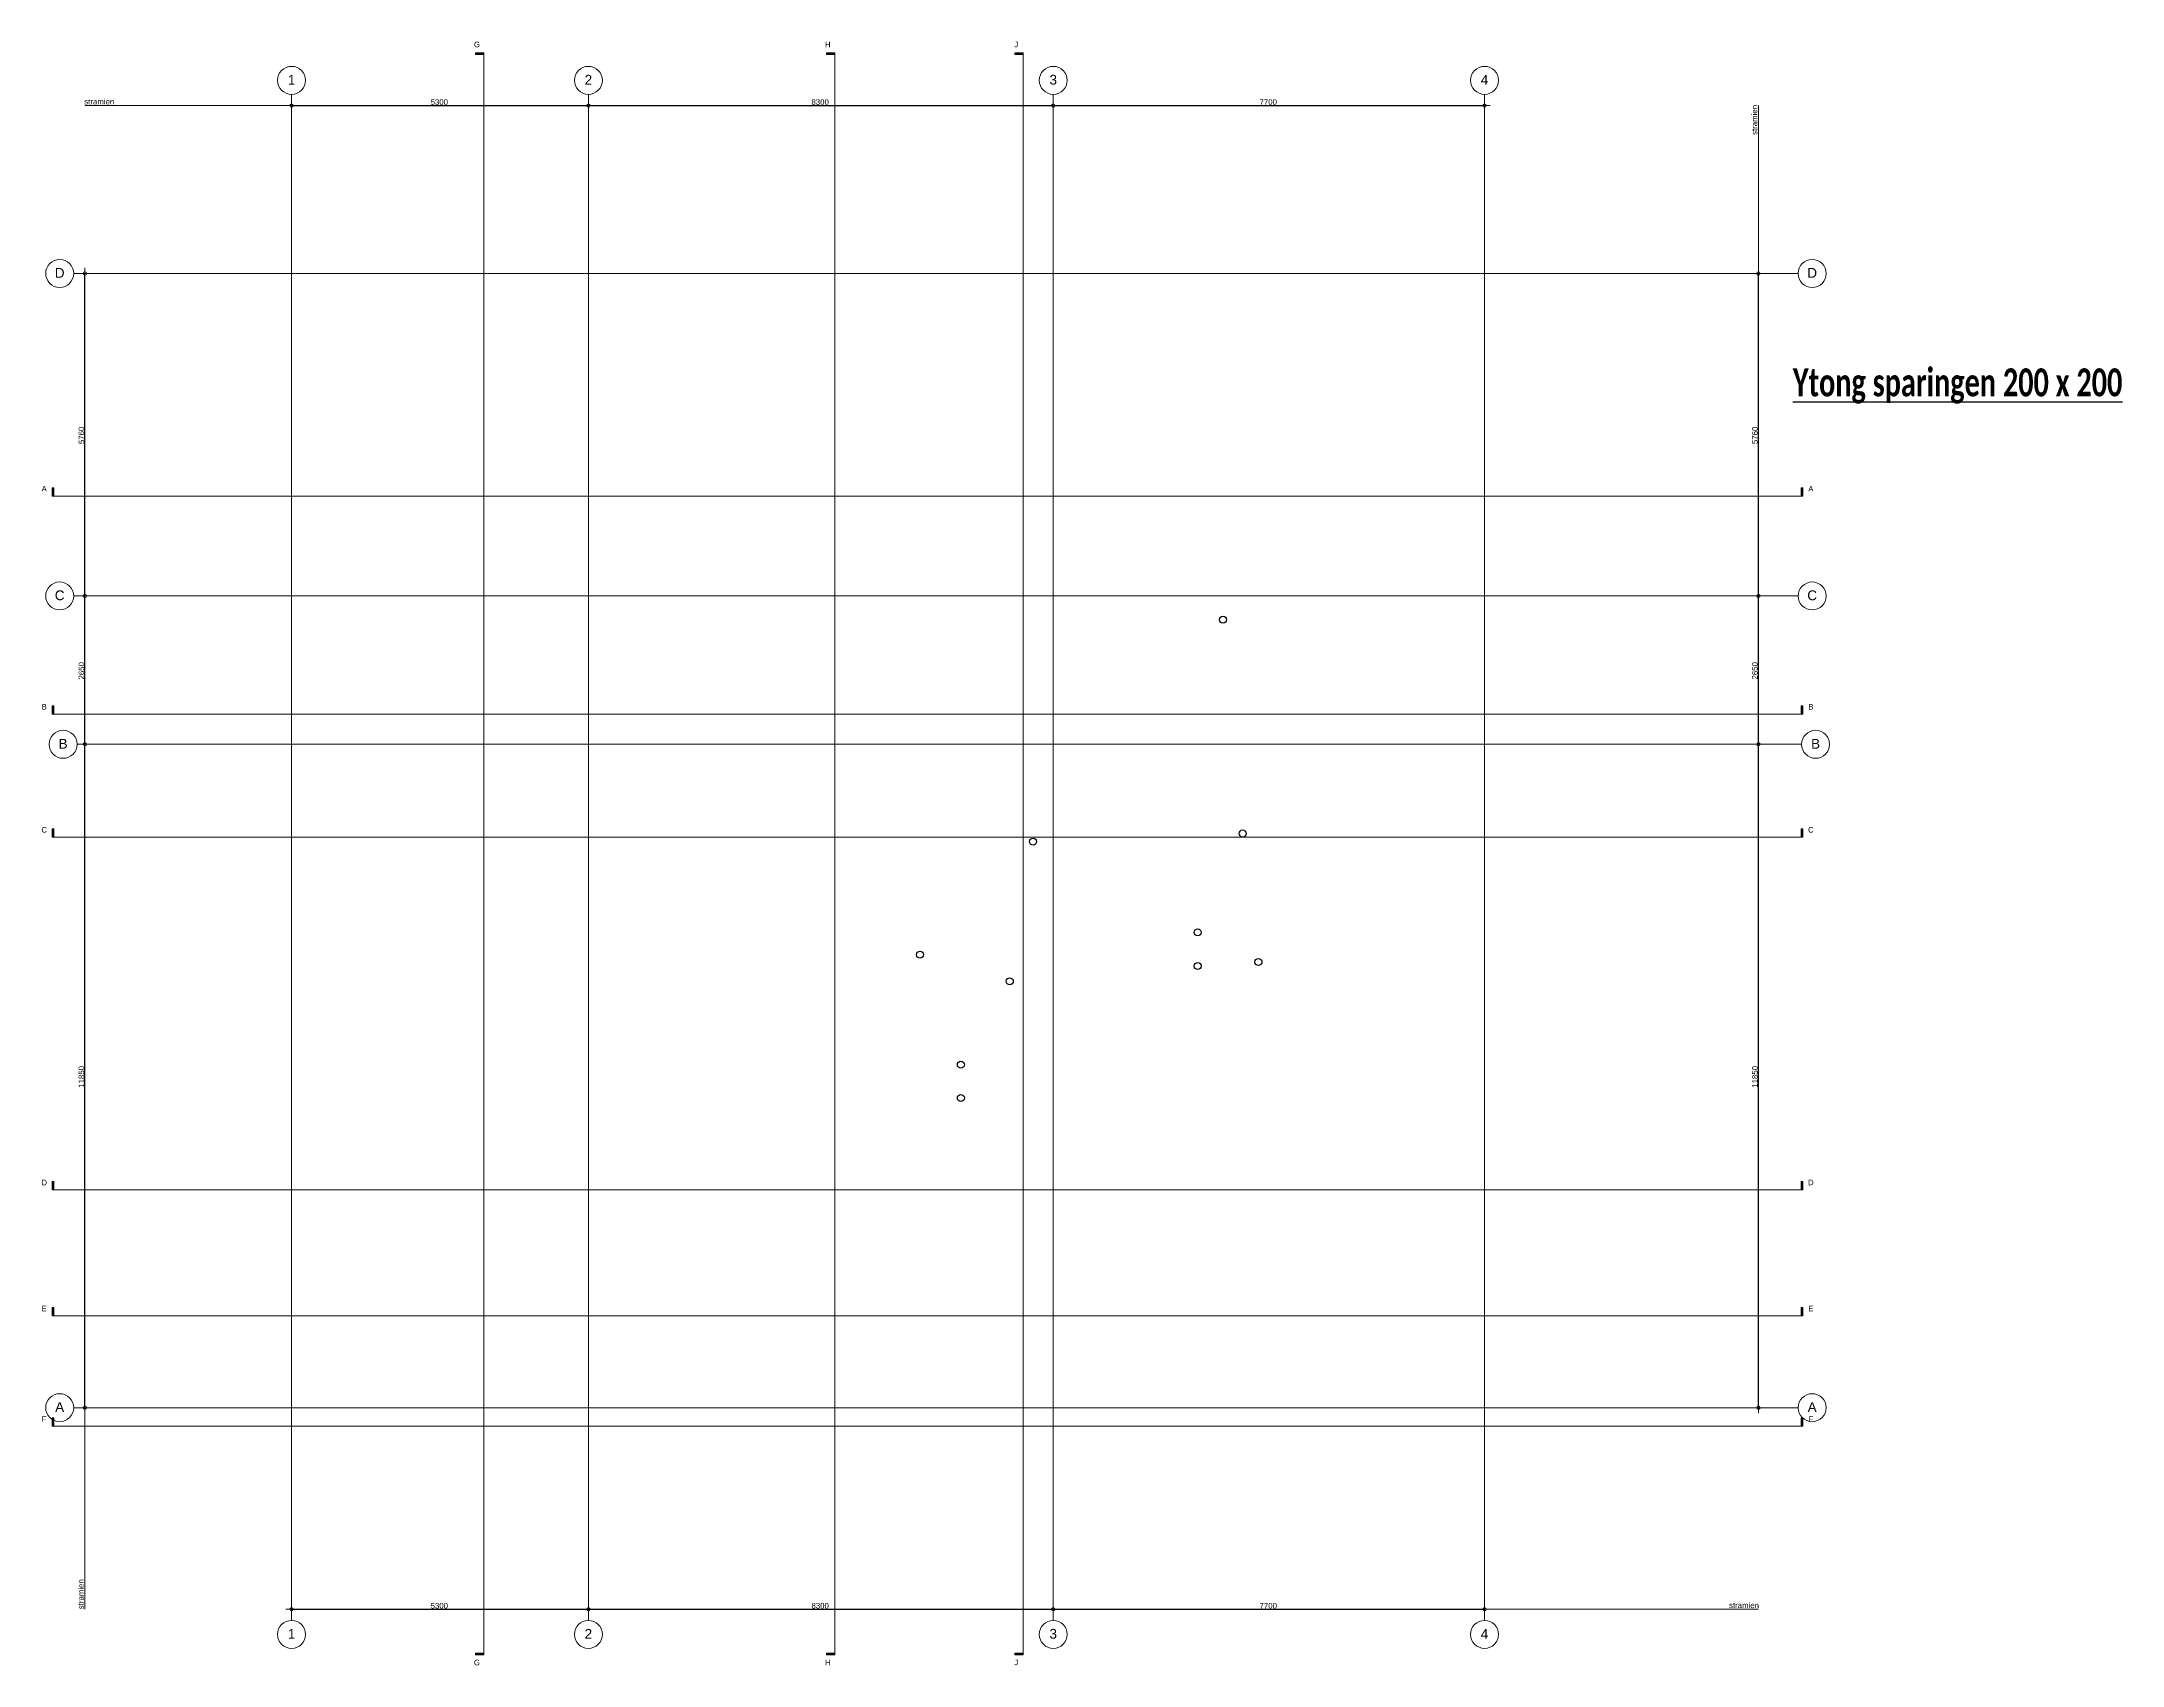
# Model space of a CAD drawing. Header units: metres. Extents: x -4.5 to 32.7, y -3.6 to 25.4.
import ezdxf

# ---------------------------------------------------------------- set-up
doc = ezdxf.new("R2010")
doc.units = ezdxf.units.M
doc.header["$PDMODE"] = 65
for name, color, linetype, lineweight in [('Algemeen', 7, 'Continuous', 25), ('New_A Stramien', 7, 'Continuous', 13), ('Standard', 7, 'Continuous', 25)]:
    doc.layers.add(name, color=color, linetype=linetype, lineweight=lineweight)
doc.styles.add('ARIAL', font='ARIAL.TTF')
doc.styles.add('Calibri', font='Calibri')
doc.dimstyles.new('_DIMSTYLE_2', dxfattribs={"dimtxt": 0.1, "dimasz": 0.2, "dimexe": 0, "dimexo": 0, "dimgap": 0.05, "dimtad": 2, "dimdec": 0, "dimlfac": 1000, "dimrnd": 1, "dimdsep": 46, "dimtxsty": 'ARIAL', "dimblk1": 'ALL_ML_KREIS', "dimblk2": 'ALL_ML_KREIS', "dimsah": 1, "dimcen": 0, "dimclrd": 9, "dimclre": 9, "dimclrt": 9, "dimadec": 0, "dimazin": 0, "dimtfac": 1, "dimtdec": 0, "dimtix": 1, "dimtmove": 2, "dimatfit": 3, "dimfxl": 0, "dimtzin": 0, "dimlwd": 0, "dimlwe": 13, "dimarcsym": 0})
doc.dimstyles.new('_DIMSTYLE_3', dxfattribs={"dimtxt": 0.1, "dimasz": 0.2, "dimexe": 0, "dimexo": 0, "dimgap": 0.05, "dimtad": 2, "dimdec": 0, "dimlfac": 1000, "dimrnd": 1, "dimdsep": 46, "dimtxsty": 'ARIAL', "dimblk1": 'ALL_ML_KREIS', "dimblk2": 'ALL_ML_KREIS', "dimsah": 1, "dimcen": 0, "dimclrd": 9, "dimclre": 9, "dimclrt": 9, "dimadec": 0, "dimazin": 0, "dimtfac": 1, "dimtdec": 0, "dimtix": 1, "dimtmove": 2, "dimatfit": 3, "dimfxl": 0, "dimtzin": 0, "dimlwd": 0, "dimlwe": 13, "dimarcsym": 0})

# ---------------------------------------------------------------- blocks, each defined once
blk = doc.blocks.new('COMPLEXOBJECT_0')
at = {"layer": 'Standard', "color": 252, "linetype": 'Continuous', "lineweight": 13, "char_height": 0.175, "width": 0.26487, "attachment_point": 5, "style": 'ARIAL'}
for insert in [(-4.14, 21.27), (27.15, 21.27)]:
    blk.add_mtext('\\W0.99;D', dxfattribs=dict(at, insert=insert))
blk = doc.blocks.new('ALL_ML_KREIS')
at = {"color": 0, "linetype": 'ByBlock', "lineweight": -2}
for p, q in [((-1, 0), (0.5, 0)), ((0, -0.5), (0, 0.5))]:
    blk.add_line(p, q, dxfattribs=at)
blk.add_circle((0, 0), 0.15, dxfattribs=at)
blk = doc.blocks.new('*D5')
at = {"layer": 'DEFPOINTS', "color": 252, "linetype": 'Continuous', "lineweight": 13}
for p in [(0, 24.26), (0, 24.26), (5.3, 24.26)]:
    blk.add_point(p, dxfattribs=at)
at = {"layer": 'Standard', "color": 9, "linetype": 'Continuous', "lineweight": -2}
for p, q in [((0, 24.26), (0, 24.26)), ((5.3, 24.26), (5.3, 24.26))]:
    blk.add_line(p, q, dxfattribs=at)
at = {"layer": 'Standard', "color": 252, "linetype": 'Continuous', "lineweight": -2}
blk.add_line((0, 24.26), (5.3, 24.26), dxfattribs=at)
at = {"layer": 'Standard', "color": 9, "linetype": 'Continuous', "lineweight": 13, "xscale": 0.2, "yscale": 0.2, "zscale": 0.2, "rotation": 180}
blk.add_blockref('ALL_ML_KREIS', (0, 24.26), dxfattribs=at)
at = {"layer": 'Standard', "color": 9, "linetype": 'Continuous', "lineweight": 13, "xscale": 0.2, "yscale": 0.2, "zscale": 0.2}
blk.add_blockref('ALL_ML_KREIS', (5.3, 24.26), dxfattribs=at)
at = {"layer": 'Standard', "color": 9, "linetype": 'Continuous', "lineweight": 13, "insert": (2.638, 24.322), "char_height": 0.1, "width": 0.4, "attachment_point": 5, "style": 'ARIAL'}
blk.add_mtext('\\A1;{5300}', dxfattribs=at)
blk = doc.blocks.new('*D6')
at = {"layer": 'DEFPOINTS', "color": 252, "linetype": 'Continuous', "lineweight": 13}
for p in [(5.3, 24.26), (5.3, 24.26), (13.6, 24.26)]:
    blk.add_point(p, dxfattribs=at)
at = {"layer": 'Standard', "color": 9, "linetype": 'Continuous', "lineweight": -2}
for p, q in [((5.3, 24.26), (5.3, 24.26)), ((13.6, 24.26), (13.6, 24.26))]:
    blk.add_line(p, q, dxfattribs=at)
at = {"layer": 'Standard', "color": 252, "linetype": 'Continuous', "lineweight": -2}
blk.add_line((5.3, 24.26), (13.6, 24.26), dxfattribs=at)
at = {"layer": 'Standard', "color": 9, "linetype": 'Continuous', "lineweight": 13, "xscale": 0.2, "yscale": 0.2, "zscale": 0.2, "rotation": 180}
blk.add_blockref('ALL_ML_KREIS', (5.3, 24.26), dxfattribs=at)
at = {"layer": 'Standard', "color": 9, "linetype": 'Continuous', "lineweight": 13, "xscale": 0.2, "yscale": 0.2, "zscale": 0.2}
blk.add_blockref('ALL_ML_KREIS', (13.6, 24.26), dxfattribs=at)
at = {"layer": 'Standard', "color": 9, "linetype": 'Continuous', "lineweight": 13, "insert": (9.438, 24.322), "char_height": 0.1, "width": 0.4, "attachment_point": 5, "style": 'ARIAL'}
blk.add_mtext('\\A1;{8300}', dxfattribs=at)
blk = doc.blocks.new('*D7')
at = {"layer": 'DEFPOINTS', "color": 252, "linetype": 'Continuous', "lineweight": 13}
for p in [(13.6, 24.26), (13.6, 24.26), (21.3, 24.26)]:
    blk.add_point(p, dxfattribs=at)
at = {"layer": 'Standard', "color": 9, "linetype": 'Continuous', "lineweight": -2}
for p, q in [((13.6, 24.26), (13.6, 24.26)), ((21.3, 24.26), (21.3, 24.26))]:
    blk.add_line(p, q, dxfattribs=at)
at = {"layer": 'Standard', "color": 252, "linetype": 'Continuous', "lineweight": -2}
blk.add_line((13.6, 24.26), (21.3, 24.26), dxfattribs=at)
at = {"layer": 'Standard', "color": 9, "linetype": 'Continuous', "lineweight": 13, "xscale": 0.2, "yscale": 0.2, "zscale": 0.2, "rotation": 180}
blk.add_blockref('ALL_ML_KREIS', (13.6, 24.26), dxfattribs=at)
at = {"layer": 'Standard', "color": 9, "linetype": 'Continuous', "lineweight": 13, "xscale": 0.2, "yscale": 0.2, "zscale": 0.2}
blk.add_blockref('ALL_ML_KREIS', (21.3, 24.26), dxfattribs=at)
at = {"layer": 'Standard', "color": 9, "linetype": 'Continuous', "lineweight": 13, "insert": (17.438, 24.322), "char_height": 0.1, "width": 0.4, "attachment_point": 5, "style": 'ARIAL'}
blk.add_mtext('\\A1;{7700}', dxfattribs=at)
blk = doc.blocks.new('*D8')
at = {"layer": 'DEFPOINTS', "color": 252, "linetype": 'Continuous', "lineweight": 13}
for p in [(-3.69, 21.26), (-3.69, 15.5), (-3.69, 15.5)]:
    blk.add_point(p, dxfattribs=at)
at = {"layer": 'Standard', "color": 9, "linetype": 'Continuous', "lineweight": -2}
for p, q in [((-3.69, 21.26), (-3.69, 21.26)), ((-3.69, 15.5), (-3.69, 15.5))]:
    blk.add_line(p, q, dxfattribs=at)
at = {"layer": 'Standard', "color": 252, "linetype": 'Continuous', "lineweight": -2}
blk.add_line((-3.69, 15.5), (-3.69, 21.26), dxfattribs=at)
at = {"layer": 'Standard', "color": 9, "linetype": 'Continuous', "lineweight": 13, "xscale": 0.2, "yscale": 0.2, "zscale": 0.2}
for p, rotation in [((-3.69, 21.26), 90), ((-3.69, 15.5), -90.00000000000001)]:
    blk.add_blockref('ALL_ML_KREIS', p, dxfattribs=dict(at, rotation=rotation))
at = {"layer": 'Standard', "color": 9, "linetype": 'Continuous', "lineweight": 13, "insert": (-3.752, 18.368), "char_height": 0.1, "width": 0.4, "attachment_point": 5, "rotation": 90, "style": 'ARIAL'}
blk.add_mtext('\\A1;{5760}', dxfattribs=at)
blk = doc.blocks.new('*D9')
at = {"layer": 'DEFPOINTS', "color": 252, "linetype": 'Continuous', "lineweight": 13}
for p in [(26.19, 21.26), (26.19, 15.5), (26.19, 15.5)]:
    blk.add_point(p, dxfattribs=at)
at = {"layer": 'Standard', "color": 9, "linetype": 'Continuous', "lineweight": -2}
for p, q in [((26.19, 21.26), (26.19, 21.26)), ((26.19, 15.5), (26.19, 15.5))]:
    blk.add_line(p, q, dxfattribs=at)
at = {"layer": 'Standard', "color": 252, "linetype": 'Continuous', "lineweight": -2}
blk.add_line((26.19, 15.5), (26.19, 21.26), dxfattribs=at)
at = {"layer": 'Standard', "color": 9, "linetype": 'Continuous', "lineweight": 13, "xscale": 0.2, "yscale": 0.2, "zscale": 0.2}
for p, rotation in [((26.19, 21.26), 90), ((26.19, 15.5), -90.00000000000001)]:
    blk.add_blockref('ALL_ML_KREIS', p, dxfattribs=dict(at, rotation=rotation))
at = {"layer": 'Standard', "color": 9, "linetype": 'Continuous', "lineweight": 13, "insert": (26.128, 18.368), "char_height": 0.1, "width": 0.4, "attachment_point": 5, "rotation": 90, "style": 'ARIAL'}
blk.add_mtext('\\A1;{5760}', dxfattribs=at)
blk = doc.blocks.new('NSY101')
at = {"color": 0, "linetype": 'ByBlock', "lineweight": -2}
blk.add_circle((0, 0), 0.05, dxfattribs=at)
blk = doc.blocks.new('COMPLEXOBJECT_1')
at = {"layer": 'Standard', "color": 252, "linetype": 'Continuous', "lineweight": 13, "char_height": 0.175, "width": 0.21605, "attachment_point": 5, "style": 'ARIAL'}
for insert in [(0, 24.72), (0, -3.04)]:
    blk.add_mtext('\\W0.90;1', dxfattribs=dict(at, insert=insert))
blk = doc.blocks.new('*D11')
at = {"layer": 'DEFPOINTS', "color": 252, "linetype": 'Continuous', "lineweight": 13}
for p in [(0, -2.6), (0, -2.6), (5.3, -2.6)]:
    blk.add_point(p, dxfattribs=at)
at = {"layer": 'Standard', "color": 9, "linetype": 'Continuous', "lineweight": -2}
for p, q in [((0, -2.6), (0, -2.6)), ((5.3, -2.6), (5.3, -2.6))]:
    blk.add_line(p, q, dxfattribs=at)
at = {"layer": 'Standard', "color": 252, "linetype": 'Continuous', "lineweight": -2}
blk.add_line((0, -2.6), (5.3, -2.6), dxfattribs=at)
at = {"layer": 'Standard', "color": 9, "linetype": 'Continuous', "lineweight": 13, "xscale": 0.2, "yscale": 0.2, "zscale": 0.2, "rotation": 180}
blk.add_blockref('ALL_ML_KREIS', (0, -2.6), dxfattribs=at)
at = {"layer": 'Standard', "color": 9, "linetype": 'Continuous', "lineweight": 13, "xscale": 0.2, "yscale": 0.2, "zscale": 0.2}
blk.add_blockref('ALL_ML_KREIS', (5.3, -2.6), dxfattribs=at)
at = {"layer": 'Standard', "color": 9, "linetype": 'Continuous', "lineweight": 13, "insert": (2.638, -2.538), "char_height": 0.1, "width": 0.4, "attachment_point": 5, "style": 'ARIAL'}
blk.add_mtext('\\A1;{5300}', dxfattribs=at)
blk = doc.blocks.new('*D12')
at = {"layer": 'DEFPOINTS', "color": 252, "linetype": 'Continuous', "lineweight": 13}
for p in [(0, 24.26), (0, 24.26), (5.3, 24.26)]:
    blk.add_point(p, dxfattribs=at)
at = {"layer": 'Standard', "color": 9, "linetype": 'Continuous', "lineweight": -2}
for p, q in [((0, 24.26), (0, 24.26)), ((5.3, 24.26), (5.3, 24.26))]:
    blk.add_line(p, q, dxfattribs=at)
at = {"layer": 'Standard', "color": 252, "linetype": 'Continuous', "lineweight": -2}
blk.add_line((0, 24.26), (5.3, 24.26), dxfattribs=at)
at = {"layer": 'Standard', "color": 9, "linetype": 'Continuous', "lineweight": 13, "xscale": 0.2, "yscale": 0.2, "zscale": 0.2, "rotation": 180}
blk.add_blockref('ALL_ML_KREIS', (0, 24.26), dxfattribs=at)
at = {"layer": 'Standard', "color": 9, "linetype": 'Continuous', "lineweight": 13, "xscale": 0.2, "yscale": 0.2, "zscale": 0.2}
blk.add_blockref('ALL_ML_KREIS', (5.3, 24.26), dxfattribs=at)
at = {"layer": 'Standard', "color": 9, "linetype": 'Continuous', "lineweight": 13, "insert": (2.638, 24.322), "char_height": 0.1, "width": 0.4, "attachment_point": 5, "style": 'ARIAL'}
blk.add_mtext('\\A1;{5300}', dxfattribs=at)
blk = doc.blocks.new('*D13')
at = {"layer": 'DEFPOINTS', "color": 252, "linetype": 'Continuous', "lineweight": 13}
for p in [(-3.69, 12.85), (-3.69, 1), (-3.69, 1)]:
    blk.add_point(p, dxfattribs=at)
at = {"layer": 'Standard', "color": 9, "linetype": 'Continuous', "lineweight": -2}
for p, q in [((-3.69, 12.85), (-3.69, 12.85)), ((-3.69, 1), (-3.69, 1))]:
    blk.add_line(p, q, dxfattribs=at)
at = {"layer": 'Standard', "color": 252, "linetype": 'Continuous', "lineweight": -2}
blk.add_line((-3.69, 1), (-3.69, 12.85), dxfattribs=at)
at = {"layer": 'Standard', "color": 9, "linetype": 'Continuous', "lineweight": 13, "xscale": 0.2, "yscale": 0.2, "zscale": 0.2}
for p, rotation in [((-3.69, 12.85), 90), ((-3.69, 1), -90.00000000000001)]:
    blk.add_blockref('ALL_ML_KREIS', p, dxfattribs=dict(at, rotation=rotation))
at = {"layer": 'Standard', "color": 9, "linetype": 'Continuous', "lineweight": 13, "insert": (-3.752, 6.909), "char_height": 0.1, "width": 0.5, "attachment_point": 5, "rotation": 90, "style": 'ARIAL'}
blk.add_mtext('\\A1;{11850}', dxfattribs=at)
blk = doc.blocks.new('*D14')
at = {"layer": 'DEFPOINTS', "color": 252, "linetype": 'Continuous', "lineweight": 13}
for p in [(-3.69, 15.5), (-3.69, 12.85), (-3.69, 12.85)]:
    blk.add_point(p, dxfattribs=at)
at = {"layer": 'Standard', "color": 9, "linetype": 'Continuous', "lineweight": -2}
for p, q in [((-3.69, 15.5), (-3.69, 15.5)), ((-3.69, 12.85), (-3.69, 12.85))]:
    blk.add_line(p, q, dxfattribs=at)
at = {"layer": 'Standard', "color": 252, "linetype": 'Continuous', "lineweight": -2}
blk.add_line((-3.69, 12.85), (-3.69, 15.5), dxfattribs=at)
at = {"layer": 'Standard', "color": 9, "linetype": 'Continuous', "lineweight": 13, "xscale": 0.2, "yscale": 0.2, "zscale": 0.2}
for p, rotation in [((-3.69, 15.5), 90), ((-3.69, 12.85), -90.00000000000001)]:
    blk.add_blockref('ALL_ML_KREIS', p, dxfattribs=dict(at, rotation=rotation))
at = {"layer": 'Standard', "color": 9, "linetype": 'Continuous', "lineweight": 13, "insert": (-3.752, 14.163), "char_height": 0.1, "width": 0.4, "attachment_point": 5, "rotation": 90, "style": 'ARIAL'}
blk.add_mtext('\\A1;{2650}', dxfattribs=at)
blk = doc.blocks.new('*D15')
at = {"layer": 'DEFPOINTS', "color": 252, "linetype": 'Continuous', "lineweight": 13}
for p in [(-3.69, 21.26), (-3.69, 15.5), (-3.69, 15.5)]:
    blk.add_point(p, dxfattribs=at)
at = {"layer": 'Standard', "color": 9, "linetype": 'Continuous', "lineweight": -2}
for p, q in [((-3.69, 21.26), (-3.69, 21.26)), ((-3.69, 15.5), (-3.69, 15.5))]:
    blk.add_line(p, q, dxfattribs=at)
at = {"layer": 'Standard', "color": 252, "linetype": 'Continuous', "lineweight": -2}
blk.add_line((-3.69, 15.5), (-3.69, 21.26), dxfattribs=at)
at = {"layer": 'Standard', "color": 9, "linetype": 'Continuous', "lineweight": 13, "xscale": 0.2, "yscale": 0.2, "zscale": 0.2}
for p, rotation in [((-3.69, 21.26), 90), ((-3.69, 15.5), -90.00000000000001)]:
    blk.add_blockref('ALL_ML_KREIS', p, dxfattribs=dict(at, rotation=rotation))
at = {"layer": 'Standard', "color": 9, "linetype": 'Continuous', "lineweight": 13, "insert": (-3.752, 18.368), "char_height": 0.1, "width": 0.4, "attachment_point": 5, "rotation": 90, "style": 'ARIAL'}
blk.add_mtext('\\A1;{5760}', dxfattribs=at)
blk = doc.blocks.new('*D16')
at = {"layer": 'DEFPOINTS', "color": 252, "linetype": 'Continuous', "lineweight": 13}
for p in [(0, -2.6), (0, -2.6), (5.3, -2.6)]:
    blk.add_point(p, dxfattribs=at)
at = {"layer": 'Standard', "color": 9, "linetype": 'Continuous', "lineweight": -2}
for p, q in [((0, -2.6), (0, -2.6)), ((5.3, -2.6), (5.3, -2.6))]:
    blk.add_line(p, q, dxfattribs=at)
at = {"layer": 'Standard', "color": 252, "linetype": 'Continuous', "lineweight": -2}
blk.add_line((0, -2.6), (5.3, -2.6), dxfattribs=at)
at = {"layer": 'Standard', "color": 9, "linetype": 'Continuous', "lineweight": 13, "xscale": 0.2, "yscale": 0.2, "zscale": 0.2, "rotation": 180}
blk.add_blockref('ALL_ML_KREIS', (0, -2.6), dxfattribs=at)
at = {"layer": 'Standard', "color": 9, "linetype": 'Continuous', "lineweight": 13, "xscale": 0.2, "yscale": 0.2, "zscale": 0.2}
blk.add_blockref('ALL_ML_KREIS', (5.3, -2.6), dxfattribs=at)
at = {"layer": 'Standard', "color": 9, "linetype": 'Continuous', "lineweight": 13, "insert": (2.638, -2.538), "char_height": 0.1, "width": 0.4, "attachment_point": 5, "style": 'ARIAL'}
blk.add_mtext('\\A1;{5300}', dxfattribs=at)
blk = doc.blocks.new('*D17')
at = {"layer": 'DEFPOINTS', "color": 252, "linetype": 'Continuous', "lineweight": 13}
for p in [(5.3, -2.6), (5.3, -2.6), (13.6, -2.6)]:
    blk.add_point(p, dxfattribs=at)
at = {"layer": 'Standard', "color": 9, "linetype": 'Continuous', "lineweight": -2}
for p, q in [((5.3, -2.6), (5.3, -2.6)), ((13.6, -2.6), (13.6, -2.6))]:
    blk.add_line(p, q, dxfattribs=at)
at = {"layer": 'Standard', "color": 252, "linetype": 'Continuous', "lineweight": -2}
blk.add_line((5.3, -2.6), (13.6, -2.6), dxfattribs=at)
at = {"layer": 'Standard', "color": 9, "linetype": 'Continuous', "lineweight": 13, "xscale": 0.2, "yscale": 0.2, "zscale": 0.2, "rotation": 180}
blk.add_blockref('ALL_ML_KREIS', (5.3, -2.6), dxfattribs=at)
at = {"layer": 'Standard', "color": 9, "linetype": 'Continuous', "lineweight": 13, "xscale": 0.2, "yscale": 0.2, "zscale": 0.2}
blk.add_blockref('ALL_ML_KREIS', (13.6, -2.6), dxfattribs=at)
at = {"layer": 'Standard', "color": 9, "linetype": 'Continuous', "lineweight": 13, "insert": (9.438, -2.538), "char_height": 0.1, "width": 0.4, "attachment_point": 5, "style": 'ARIAL'}
blk.add_mtext('\\A1;{8300}', dxfattribs=at)
blk = doc.blocks.new('*D18')
at = {"layer": 'DEFPOINTS', "color": 252, "linetype": 'Continuous', "lineweight": 13}
for p in [(13.6, -2.6), (13.6, -2.6), (21.3, -2.6)]:
    blk.add_point(p, dxfattribs=at)
at = {"layer": 'Standard', "color": 9, "linetype": 'Continuous', "lineweight": -2}
for p, q in [((13.6, -2.6), (13.6, -2.6)), ((21.3, -2.6), (21.3, -2.6))]:
    blk.add_line(p, q, dxfattribs=at)
at = {"layer": 'Standard', "color": 252, "linetype": 'Continuous', "lineweight": -2}
blk.add_line((13.6, -2.6), (21.3, -2.6), dxfattribs=at)
at = {"layer": 'Standard', "color": 9, "linetype": 'Continuous', "lineweight": 13, "xscale": 0.2, "yscale": 0.2, "zscale": 0.2, "rotation": 180}
blk.add_blockref('ALL_ML_KREIS', (13.6, -2.6), dxfattribs=at)
at = {"layer": 'Standard', "color": 9, "linetype": 'Continuous', "lineweight": 13, "xscale": 0.2, "yscale": 0.2, "zscale": 0.2}
blk.add_blockref('ALL_ML_KREIS', (21.3, -2.6), dxfattribs=at)
at = {"layer": 'Standard', "color": 9, "linetype": 'Continuous', "lineweight": 13, "insert": (17.438, -2.538), "char_height": 0.1, "width": 0.4, "attachment_point": 5, "style": 'ARIAL'}
blk.add_mtext('\\A1;{7700}', dxfattribs=at)
blk = doc.blocks.new('*D19')
at = {"layer": 'DEFPOINTS', "color": 252, "linetype": 'Continuous', "lineweight": 13}
for p in [(26.19, 12.85), (26.19, 1), (26.19, 1)]:
    blk.add_point(p, dxfattribs=at)
at = {"layer": 'Standard', "color": 9, "linetype": 'Continuous', "lineweight": -2}
for p, q in [((26.19, 12.85), (26.19, 12.85)), ((26.19, 1), (26.19, 1))]:
    blk.add_line(p, q, dxfattribs=at)
at = {"layer": 'Standard', "color": 252, "linetype": 'Continuous', "lineweight": -2}
blk.add_line((26.19, 1), (26.19, 12.85), dxfattribs=at)
at = {"layer": 'Standard', "color": 9, "linetype": 'Continuous', "lineweight": 13, "xscale": 0.2, "yscale": 0.2, "zscale": 0.2}
for p, rotation in [((26.19, 12.85), 90), ((26.19, 1), -90.00000000000001)]:
    blk.add_blockref('ALL_ML_KREIS', p, dxfattribs=dict(at, rotation=rotation))
at = {"layer": 'Standard', "color": 9, "linetype": 'Continuous', "lineweight": 13, "insert": (26.128, 6.909), "char_height": 0.1, "width": 0.5, "attachment_point": 5, "rotation": 90, "style": 'ARIAL'}
blk.add_mtext('\\A1;{11850}', dxfattribs=at)
blk = doc.blocks.new('*D20')
at = {"layer": 'DEFPOINTS', "color": 252, "linetype": 'Continuous', "lineweight": 13}
for p in [(26.19, 15.5), (26.19, 12.85), (26.19, 12.85)]:
    blk.add_point(p, dxfattribs=at)
at = {"layer": 'Standard', "color": 9, "linetype": 'Continuous', "lineweight": -2}
for p, q in [((26.19, 15.5), (26.19, 15.5)), ((26.19, 12.85), (26.19, 12.85))]:
    blk.add_line(p, q, dxfattribs=at)
at = {"layer": 'Standard', "color": 252, "linetype": 'Continuous', "lineweight": -2}
blk.add_line((26.19, 12.85), (26.19, 15.5), dxfattribs=at)
at = {"layer": 'Standard', "color": 9, "linetype": 'Continuous', "lineweight": 13, "xscale": 0.2, "yscale": 0.2, "zscale": 0.2}
for p, rotation in [((26.19, 15.5), 90), ((26.19, 12.85), -90.00000000000001)]:
    blk.add_blockref('ALL_ML_KREIS', p, dxfattribs=dict(at, rotation=rotation))
at = {"layer": 'Standard', "color": 9, "linetype": 'Continuous', "lineweight": 13, "insert": (26.128, 14.163), "char_height": 0.1, "width": 0.4, "attachment_point": 5, "rotation": 90, "style": 'ARIAL'}
blk.add_mtext('\\A1;{2650}', dxfattribs=at)
blk = doc.blocks.new('*D21')
at = {"layer": 'DEFPOINTS', "color": 252, "linetype": 'Continuous', "lineweight": 13}
for p in [(26.19, 21.26), (26.19, 15.5), (26.19, 15.5)]:
    blk.add_point(p, dxfattribs=at)
at = {"layer": 'Standard', "color": 9, "linetype": 'Continuous', "lineweight": -2}
for p, q in [((26.19, 21.26), (26.19, 21.26)), ((26.19, 15.5), (26.19, 15.5))]:
    blk.add_line(p, q, dxfattribs=at)
at = {"layer": 'Standard', "color": 252, "linetype": 'Continuous', "lineweight": -2}
blk.add_line((26.19, 15.5), (26.19, 21.26), dxfattribs=at)
at = {"layer": 'Standard', "color": 9, "linetype": 'Continuous', "lineweight": 13, "xscale": 0.2, "yscale": 0.2, "zscale": 0.2}
for p, rotation in [((26.19, 21.26), 90), ((26.19, 15.5), -90.00000000000001)]:
    blk.add_blockref('ALL_ML_KREIS', p, dxfattribs=dict(at, rotation=rotation))
at = {"layer": 'Standard', "color": 9, "linetype": 'Continuous', "lineweight": 13, "insert": (26.128, 18.368), "char_height": 0.1, "width": 0.4, "attachment_point": 5, "rotation": 90, "style": 'ARIAL'}
blk.add_mtext('\\A1;{5760}', dxfattribs=at)
blk = doc.blocks.new('COMPLEXOBJECT_2')
at = {"layer": 'Standard', "color": 252, "linetype": 'Continuous', "lineweight": 13, "char_height": 0.175, "width": 0.22374, "attachment_point": 5, "style": 'ARIAL'}
for insert in [(5.3, 24.72), (5.3, -3.04)]:
    blk.add_mtext('\\W0.99;2', dxfattribs=dict(at, insert=insert))
blk = doc.blocks.new('COMPLEXOBJECT_3')
at = {"layer": 'Standard', "color": 252, "linetype": 'Continuous', "lineweight": 13, "char_height": 0.175, "width": 0.22374, "attachment_point": 5, "style": 'ARIAL'}
for insert in [(13.6, 24.72), (13.6, -3.04)]:
    blk.add_mtext('\\W0.99;3', dxfattribs=dict(at, insert=insert))
blk = doc.blocks.new('COMPLEXOBJECT_4')
at = {"layer": 'Standard', "color": 252, "linetype": 'Continuous', "lineweight": 13, "char_height": 0.175, "width": 0.22374, "attachment_point": 5, "style": 'ARIAL'}
for insert in [(21.3, 24.72), (21.3, -3.04)]:
    blk.add_mtext('\\W0.99;4', dxfattribs=dict(at, insert=insert))
blk = doc.blocks.new('COMPLEXOBJECT_5')
at = {"layer": 'Standard', "color": 252, "linetype": 'Continuous', "lineweight": 13, "char_height": 0.175, "width": 0.26487, "attachment_point": 5, "style": 'ARIAL'}
for insert in [(-4.14, 15.51), (27.15, 15.51)]:
    blk.add_mtext('\\W0.99;C', dxfattribs=dict(at, insert=insert))
blk = doc.blocks.new('COMPLEXOBJECT_6')
at = {"layer": 'Standard', "color": 252, "linetype": 'Continuous', "lineweight": 13, "char_height": 0.175, "width": 0.24966, "attachment_point": 5, "style": 'ARIAL'}
for insert in [(-4.079, 12.86), (27.211, 12.86)]:
    blk.add_mtext('\\W0.99;B', dxfattribs=dict(at, insert=insert))
blk = doc.blocks.new('COMPLEXOBJECT_7')
at = {"layer": 'Standard', "color": 252, "linetype": 'Continuous', "lineweight": 13, "char_height": 0.175, "width": 0.24966, "attachment_point": 5, "style": 'ARIAL'}
for insert in [(-4.14, 1.01), (27.15, 1.01)]:
    blk.add_mtext('\\W0.99;A', dxfattribs=dict(at, insert=insert))

msp = doc.modelspace()

# ---------------------------------------------------------------- hatches: boundary and pattern name
at = {"layer": 'Standard', "linetype": 'Continuous', "lineweight": 13}
for points in [[(3.4354, 25.1991), (3.2854, 25.1991), (3.2854, 25.1691), (3.4354, 25.1691)], [(3.4354, 25.1991), (3.2854, 25.1991), (3.2854, 25.1691), (3.4354, 25.1691)], [(9.6986, 25.1991), (9.5486, 25.1991), (9.5486, 25.1691), (9.6986, 25.1691)], [(13.0633, 25.1991), (12.9133, 25.1991), (12.9133, 25.1691), (13.0633, 25.1691)], [(-4.2721, 17.284), (-4.2421, 17.284), (-4.2421, 17.434), (-4.2721, 17.434)], [(-4.2721, 17.284), (-4.2421, 17.284), (-4.2421, 17.434), (-4.2721, 17.434)], [(26.9817, 17.284), (26.9817, 17.434), (26.9517, 17.434), (26.9517, 17.284)], [(26.9817, 17.284), (26.9817, 17.434), (26.9517, 17.434), (26.9517, 17.284)], [(-4.2721, 13.3895), (-4.2421, 13.3895), (-4.2421, 13.5395), (-4.2721, 13.5395)], [(26.9817, 13.3895), (26.9817, 13.5395), (26.9517, 13.5395), (26.9517, 13.3895)], [(-4.2721, 11.1917), (-4.2421, 11.1917), (-4.2421, 11.3417), (-4.2721, 11.3417)], [(26.9817, 11.1917), (26.9817, 11.3417), (26.9517, 11.3417), (26.9517, 11.1917)], [(-4.2721, 4.8908), (-4.2421, 4.8908), (-4.2421, 5.0408), (-4.2721, 5.0408)], [(26.9817, 4.8908), (26.9817, 5.0408), (26.9517, 5.0408), (26.9517, 4.8908)], [(-4.2721, 2.6413), (-4.2421, 2.6413), (-4.2421, 2.7913), (-4.2721, 2.7913)], [(26.9817, 2.6413), (26.9817, 2.7913), (26.9517, 2.7913), (26.9517, 2.6413)], [(-4.2721, 0.6673), (-4.2421, 0.6673), (-4.2421, 0.8173), (-4.2721, 0.8173)], [(26.9817, 0.6673), (26.9817, 0.8173), (26.9517, 0.8173), (26.9517, 0.6673)], [(3.4354, -3.4138), (3.4354, -3.3838), (3.2854, -3.3838), (3.2854, -3.4138)], [(3.4354, -3.4138), (3.4354, -3.3838), (3.2854, -3.3838), (3.2854, -3.4138)], [(9.6986, -3.4138), (9.6986, -3.3838), (9.5486, -3.3838), (9.5486, -3.4138)], [(13.0633, -3.4138), (13.0633, -3.3838), (12.9133, -3.3838), (12.9133, -3.4138)]]:
    msp.add_hatch(color=0, dxfattribs=at).paths.add_polyline_path(points)

# ---------------------------------------------------------------- linework, layer by layer
at = {"layer": 'New_A Stramien', "color": 252, "linetype": 'Continuous', "lineweight": 13}
for p, q in [((0, 23.46), (0, 24.46)), ((0, 23.46), (0, 24.46)), ((5.3, 23.46), (5.3, 24.46)), ((13.6, 23.46), (13.6, 24.46)), ((21.3, 23.4554), (21.3, 24.46)), ((0, -1.8), (0, 23.46)), ((0, -1.8), (0, 23.46)), ((0, -1.8), (0, 23.46)), ((5.3, -1.8), (5.3, 23.46)), ((5.3, -1.8), (5.3, 23.46)), ((13.6, -1.8), (13.6, 23.46)), ((13.6, -1.8), (13.6, 23.46)), ((21.3, -1.7955), (21.3, 23.4554)), ((21.3, -1.7955), (21.3, 23.4554)), ((-2.89, 21.26), (-3.89, 21.26)), ((-2.89, 21.26), (-3.89, 21.26)), ((-2.89, 21.26), (25.9, 21.26)), ((-2.89, 21.26), (25.9, 21.26)), ((-2.89, 21.26), (25.9, 21.26)), ((25.9, 21.26), (26.9, 21.26)), ((25.9, 21.26), (26.9, 21.26)), ((-2.89, 15.5), (-3.89, 15.5)), ((-2.89, 15.5), (25.9, 15.5)), ((-2.89, 15.5), (25.9, 15.5)), ((25.9, 15.5), (26.9, 15.5)), ((-2.8287, 12.85), (-3.8287, 12.85)), ((-2.8287, 12.85), (25.9613, 12.85)), ((-2.8287, 12.85), (25.9613, 12.85)), ((25.9613, 12.85), (26.9613, 12.85)), ((-2.89, 1), (-3.89, 1)), ((-2.89, 1), (25.9, 1)), ((-2.89, 1), (25.9, 1)), ((25.9, 1), (26.9, 1)), ((0, -1.8), (0, -2.8)), ((0, -1.8), (0, -2.8)), ((5.3, -1.8), (5.3, -2.8)), ((13.6, -1.8), (13.6, -2.8)), ((21.3, -1.7955), (21.3, -2.8))]:
    msp.add_line(p, q, dxfattribs=at)
for centre, start, end in [((0, 24.71), 90, 270), ((0, 24.71), 90, 270), ((0, 24.71), 270, 90), ((0, 24.71), 270, 90), ((5.3, 24.71), 90, 270), ((5.3, 24.71), 270, 90), ((13.6, 24.71), 90, 270), ((13.6, 24.71), 270, 90), ((21.3, 24.71), 90, 270), ((21.3, 24.71), 270, 90), ((-4.14, 21.26), 0, 180), ((-4.14, 21.26), 0, 180), ((-4.14, 21.26), 180, 0), ((-4.14, 21.26), 180, 0), ((27.15, 21.26), 0, 180), ((27.15, 21.26), 0, 180), ((27.15, 21.26), 180, 0), ((27.15, 21.26), 180, 0), ((-4.14, 15.5), 0, 180), ((27.15, 15.5), 0, 180), ((-4.14, 15.5), 180, 0), ((27.15, 15.5), 180, 0), ((-4.0787, 12.85), 0, 180), ((27.2113, 12.85), 0, 180), ((-4.0787, 12.85), 180, 0), ((27.2113, 12.85), 180, 0), ((-4.14, 1), 0, 180), ((27.15, 1), 0, 180), ((-4.14, 1), 180, 0), ((27.15, 1), 180, 0), ((0, -3.05), 90, 270), ((0, -3.05), 90, 270), ((0, -3.05), 270, 90), ((0, -3.05), 270, 90), ((5.3, -3.05), 90, 270), ((5.3, -3.05), 270, 90), ((13.6, -3.05), 90, 270), ((13.6, -3.05), 270, 90), ((21.3, -3.05), 90, 270), ((21.3, -3.05), 270, 90)]:
    msp.add_arc(centre, 0.25, start, end, dxfattribs=at)
at = {"layer": 'Standard', "color": 252, "linetype": 'Continuous', "lineweight": 13}
for p, q in [((3.2854, 25.1991), (3.4354, 25.1991)), ((3.2854, 25.1691), (3.2854, 25.1991)), ((3.2854, 25.1991), (3.4354, 25.1991)), ((3.2854, 25.1691), (3.2854, 25.1991)), ((3.4354, 25.1691), (3.2854, 25.1691)), ((3.4354, 25.1691), (3.2854, 25.1691)), ((3.4354, 25.1991), (3.4354, 25.1691)), ((3.4354, 25.1991), (3.4354, 24.6891)), ((3.4354, 25.1991), (3.4354, 25.1691)), ((3.4354, 25.1991), (3.4354, 24.6891)), ((3.4354, -3.2638), (3.4354, 25.0491)), ((3.4354, -3.2638), (3.4354, 25.0491)), ((3.4354, -3.2638), (3.4354, 25.0491)), ((9.5486, 25.1991), (9.6986, 25.1991)), ((9.5486, 25.1691), (9.5486, 25.1991)), ((9.6986, 25.1691), (9.5486, 25.1691)), ((9.6986, 25.1991), (9.6986, 25.1691)), ((9.6986, 25.1991), (9.6986, 24.6891)), ((9.6986, -3.2638), (9.6986, 25.0491)), ((9.6986, -3.2638), (9.6986, 25.0491)), ((12.9133, 25.1991), (13.0633, 25.1991)), ((12.9133, 25.1691), (12.9133, 25.1991)), ((13.0633, 25.1691), (12.9133, 25.1691)), ((13.0633, 25.1991), (13.0633, 25.1691)), ((13.0633, 25.1991), (13.0633, 24.6891)), ((13.0633, -3.2638), (13.0633, 25.0491)), ((13.0633, -3.2638), (13.0633, 25.0491)), ((0, 24.26), (-3.69, 24.26)), ((0, 24.26), (-3.69, 24.26)), ((26.19, 21.26), (26.19, 24.26)), ((26.19, 21.26), (26.19, 24.26)), ((-4.2421, 17.434), (-4.2721, 17.434)), ((-4.2721, 17.434), (-4.2721, 17.284)), ((-4.2421, 17.434), (-4.2721, 17.434)), ((-4.2721, 17.434), (-4.2721, 17.284)), ((-4.2721, 17.284), (-4.2421, 17.284)), ((-4.2721, 17.284), (-3.7621, 17.284)), ((-4.2721, 17.284), (-4.2421, 17.284)), ((-4.2721, 17.284), (-3.7621, 17.284)), ((-4.2421, 17.284), (-4.2421, 17.434)), ((-4.2421, 17.284), (-4.2421, 17.434)), ((-4.1221, 17.284), (26.8317, 17.284)), ((-4.1221, 17.284), (26.8317, 17.284)), ((-4.1221, 17.284), (26.8317, 17.284)), ((26.9817, 17.284), (26.4717, 17.284)), ((26.9817, 17.284), (26.4717, 17.284)), ((26.9517, 17.434), (26.9817, 17.434)), ((26.9517, 17.284), (26.9517, 17.434)), ((26.9517, 17.434), (26.9817, 17.434)), ((26.9517, 17.284), (26.9517, 17.434)), ((26.9817, 17.284), (26.9517, 17.284)), ((26.9817, 17.284), (26.9517, 17.284)), ((26.9817, 17.434), (26.9817, 17.284)), ((26.9817, 17.434), (26.9817, 17.284)), ((-4.2421, 13.5395), (-4.2721, 13.5395)), ((-4.2721, 13.5395), (-4.2721, 13.3895)), ((-4.2721, 13.3895), (-4.2421, 13.3895)), ((-4.2721, 13.3895), (-3.7621, 13.3895)), ((-4.2421, 13.3895), (-4.2421, 13.5395)), ((-4.1221, 13.3895), (26.8317, 13.3895)), ((-4.1221, 13.3895), (26.8317, 13.3895)), ((26.9817, 13.3895), (26.4717, 13.3895)), ((26.9517, 13.5395), (26.9817, 13.5395)), ((26.9517, 13.3895), (26.9517, 13.5395)), ((26.9817, 13.3895), (26.9517, 13.3895)), ((26.9817, 13.5395), (26.9817, 13.3895)), ((-4.2421, 11.3417), (-4.2721, 11.3417)), ((-4.2721, 11.3417), (-4.2721, 11.1917)), ((-4.2721, 11.1917), (-4.2421, 11.1917)), ((-4.2721, 11.1917), (-3.7621, 11.1917)), ((-4.2421, 11.1917), (-4.2421, 11.3417)), ((-4.1221, 11.1917), (26.8317, 11.1917)), ((-4.1221, 11.1917), (26.8317, 11.1917)), ((26.9817, 11.1917), (26.4717, 11.1917)), ((26.9517, 11.3417), (26.9817, 11.3417)), ((26.9517, 11.1917), (26.9517, 11.3417)), ((26.9817, 11.1917), (26.9517, 11.1917)), ((26.9817, 11.3417), (26.9817, 11.1917)), ((-4.2421, 5.0408), (-4.2721, 5.0408)), ((-4.2721, 5.0408), (-4.2721, 4.8908)), ((-4.2721, 4.8908), (-4.2421, 4.8908)), ((-4.2721, 4.8908), (-3.7621, 4.8908)), ((-4.2421, 4.8908), (-4.2421, 5.0408)), ((-4.1221, 4.8908), (26.8317, 4.8908)), ((-4.1221, 4.8908), (26.8317, 4.8908)), ((26.9817, 4.8908), (26.4717, 4.8908)), ((26.9517, 5.0408), (26.9817, 5.0408)), ((26.9517, 4.8908), (26.9517, 5.0408)), ((26.9817, 4.8908), (26.9517, 4.8908)), ((26.9817, 5.0408), (26.9817, 4.8908)), ((-4.2421, 2.7913), (-4.2721, 2.7913)), ((-4.2721, 2.7913), (-4.2721, 2.6413)), ((-4.2721, 2.6413), (-4.2421, 2.6413)), ((-4.2721, 2.6413), (-3.7621, 2.6413)), ((-4.2421, 2.6413), (-4.2421, 2.7913)), ((-4.1221, 2.6413), (26.8317, 2.6413)), ((-4.1221, 2.6413), (26.8317, 2.6413)), ((26.9817, 2.6413), (26.4717, 2.6413)), ((26.9517, 2.7913), (26.9817, 2.7913)), ((26.9517, 2.6413), (26.9517, 2.7913)), ((26.9817, 2.6413), (26.9517, 2.6413)), ((26.9817, 2.7913), (26.9817, 2.6413)), ((-4.2421, 0.8173), (-4.2721, 0.8173)), ((-4.2721, 0.8173), (-4.2721, 0.6673)), ((-4.2421, 0.6673), (-4.2421, 0.8173)), ((-3.69, 1), (-3.69, -2.6)), ((-3.69, 1), (-3.69, -2.6)), ((26.9517, 0.8173), (26.9817, 0.8173)), ((26.9517, 0.6673), (26.9517, 0.8173)), ((26.9817, 0.8173), (26.9817, 0.6673)), ((-4.2721, 0.6673), (-4.2421, 0.6673)), ((-4.2721, 0.6673), (-3.7621, 0.6673)), ((-4.1221, 0.6673), (26.8317, 0.6673)), ((-4.1221, 0.6673), (26.8317, 0.6673)), ((26.9817, 0.6673), (26.4717, 0.6673)), ((26.9817, 0.6673), (26.9517, 0.6673)), ((21.3, -2.6), (26.19, -2.6)), ((21.3, -2.6), (26.19, -2.6)), ((3.4354, -3.4138), (3.4354, -2.9038)), ((3.4354, -3.4138), (3.4354, -2.9038)), ((9.6986, -3.4138), (9.6986, -2.9038)), ((13.0633, -3.4138), (13.0633, -2.9038)), ((3.4354, -3.3838), (3.2854, -3.3838)), ((3.2854, -3.3838), (3.2854, -3.4138)), ((3.4354, -3.3838), (3.2854, -3.3838)), ((3.2854, -3.3838), (3.2854, -3.4138)), ((3.2854, -3.4138), (3.4354, -3.4138)), ((3.2854, -3.4138), (3.4354, -3.4138)), ((3.4354, -3.4138), (3.4354, -3.3838)), ((3.4354, -3.4138), (3.4354, -3.3838)), ((9.6986, -3.3838), (9.5486, -3.3838)), ((9.5486, -3.3838), (9.5486, -3.4138)), ((9.5486, -3.4138), (9.6986, -3.4138)), ((9.6986, -3.4138), (9.6986, -3.3838)), ((13.0633, -3.3838), (12.9133, -3.3838)), ((12.9133, -3.3838), (12.9133, -3.4138)), ((12.9133, -3.4138), (13.0633, -3.4138)), ((13.0633, -3.4138), (13.0633, -3.3838))]:
    msp.add_line(p, q, dxfattribs=at)
at = {"layer": 'Standard', "color": 202, "linetype": 'Continuous', "lineweight": 25}
for centre in [(16.631, 15.076), (13.24, 11.112), (16.9812, 11.2565), (16.1795, 9.4894), (11.2215, 9.0918), (16.1795, 8.8894), (17.2636, 8.9616), (12.8235, 8.6171), (11.95, 7.1262), (11.95, 6.5323)]:
    msp.add_circle(centre, 0.0626, dxfattribs=at)

# ---------------------------------------------------------------- block references
at = {"layer": 'New_A Stramien', "color": 252, "linetype": 'Continuous', "lineweight": 13, "xscale": 1e-09, "yscale": 1e-09, "zscale": 1e-09}
for p in [(0, 23.46), (0, 23.46), (0, 23.46), (0, 23.46), (5.3, 23.46), (5.3, 23.46), (13.6, 23.46), (13.6, 23.46), (21.3, 23.4554), (21.3, 23.4554), (-2.89, 21.26), (-2.89, 21.26), (-2.89, 21.26), (-2.89, 21.26), (25.9, 21.26), (25.9, 21.26), (25.9, 21.26), (25.9, 21.26), (-2.89, 15.5), (-2.89, 15.5), (25.9, 15.5), (25.9, 15.5), (-2.8287, 12.85), (-2.8287, 12.85), (25.9613, 12.85), (25.9613, 12.85), (-2.89, 1), (-2.89, 1), (25.9, 1), (25.9, 1), (0, -1.8), (0, -1.8), (0, -1.8), (0, -1.8), (5.3, -1.8), (5.3, -1.8), (13.6, -1.8), (13.6, -1.8), (21.3, -1.7955), (21.3, -1.7955)]:
    msp.add_blockref('NSY101', p, dxfattribs=at)
at = {"layer": 'Standard', "color": 252, "linetype": 'Continuous', "lineweight": 13}
for name in ['COMPLEXOBJECT_1', 'COMPLEXOBJECT_2', 'COMPLEXOBJECT_3', 'COMPLEXOBJECT_4', 'COMPLEXOBJECT_0', 'COMPLEXOBJECT_5', 'COMPLEXOBJECT_6', 'COMPLEXOBJECT_7']:
    msp.add_blockref(name, (0, 0), dxfattribs=at)

# ---------------------------------------------------------------- texts
at = {"layer": 'Algemeen', "color": 202, "linetype": 'Continuous', "lineweight": 25, "insert": (26.8051, 18.9342), "char_height": 0.5, "width": 8.783333, "attachment_point": 7, "style": 'Calibri'}
msp.add_mtext('{\\L\\fCalibri|i0|b1;\\H0.500000;\\W0.700000;\\C202;Ytong sparingen 200 x 200\\l}\\P', dxfattribs=at)
at = {"layer": 'Standard', "color": 252, "linetype": 'Continuous', "lineweight": 13, "char_height": 0.1, "style": 'ARIAL'}
for s, insert, width, attachment_point in [('\\W0.98;G', (3.3639, 25.35), 0.157531, 6), ('\\W0.98;G', (3.3639, 25.35), 0.157531, 6), ('\\W0.99;H', (9.623, 25.3508), 0.151357, 6), ('\\W0.98;J', (12.9726, 25.35), 0.119088, 6), ('\\W1.00;stramien', (-3.1652, 24.2784), 0.588485, 9), ('\\W1.00;stramien', (-3.1652, 24.2784), 0.588485, 9), ('\\W0.99;A', (-4.4628, 17.4157), 0.142664, 4), ('\\W0.99;A', (-4.4628, 17.4157), 0.142664, 4), ('\\W0.99;A', (27.1724, 17.4157), 0.142664, 6), ('\\W0.99;A', (27.1724, 17.4157), 0.142664, 6), ('\\W0.99;B', (-4.4628, 13.5211), 0.142664, 4), ('\\W0.99;B', (27.1724, 13.5211), 0.142664, 6), ('\\W0.99;C', (-4.4665, 11.3225), 0.151357, 4), ('\\W0.99;C', (27.1761, 11.3225), 0.151357, 6), ('\\W0.99;D', (-4.4665, 5.0225), 0.151357, 4), ('\\W0.99;D', (27.1761, 5.0225), 0.151357, 6), ('\\W0.99;E', (-4.4628, 2.7729), 0.142664, 4), ('\\W0.99;E', (27.1724, 2.7729), 0.142664, 6), ('\\W0.98;F', (-4.4591, 0.799), 0.133963, 4), ('\\W0.98;F', (27.1688, 0.799), 0.133963, 6), ('\\W1.00;stramien', (25.6652, -2.5816), 0.588485, 7), ('\\W1.00;stramien', (25.6652, -2.5816), 0.588485, 7), ('\\W0.98;G', (3.2569, -3.553), 0.157531, 4), ('\\W0.98;G', (3.2569, -3.553), 0.157531, 4), ('\\W0.99;H', (9.5242, -3.5522), 0.151357, 4), ('\\W0.98;J', (12.904, -3.553), 0.119088, 4)]:
    msp.add_mtext(s, dxfattribs=dict(at, insert=insert, width=width, attachment_point=attachment_point))
at = {"layer": 'Standard', "color": 252, "linetype": 'Continuous', "lineweight": 13, "char_height": 0.1, "width": 0.588485, "attachment_point": 7, "rotation": 90, "style": 'ARIAL'}
for insert in [(26.1716, 23.7352), (26.1716, 23.7352), (-3.7084, -2.6), (-3.7084, -2.6)]:
    msp.add_mtext('\\W1.00;stramien', dxfattribs=dict(at, insert=insert))

# ---------------------------------------------------------------- dimensions: what is measured, and where the dimension line sits
at = {"layer": 'Standard', "color": 252, "linetype": 'Continuous', "lineweight": 13}
for base, p1, p2, dimstyle, picture, middle in [((5.3, 24.26), (0, 24.26), (5.3, 24.26), '_DIMSTYLE_2', '*D5', (2.638, 24.3218)), ((5.3, 24.26), (0, 24.26), (5.3, 24.26), '_DIMSTYLE_3', '*D12', (2.638, 24.3218)), ((13.6, 24.26), (5.3, 24.26), (13.6, 24.26), '_DIMSTYLE_3', '*D6', (9.438, 24.3218)), ((21.3, 24.26), (13.6, 24.26), (21.3, 24.26), '_DIMSTYLE_3', '*D7', (17.438, 24.3217)), ((5.3, -2.6), (0, -2.6), (5.3, -2.6), '_DIMSTYLE_3', '*D11', (2.638, -2.5382)), ((5.3, -2.6), (0, -2.6), (5.3, -2.6), '_DIMSTYLE_3', '*D16', (2.638, -2.5382)), ((13.6, -2.6), (5.3, -2.6), (13.6, -2.6), '_DIMSTYLE_3', '*D17', (9.438, -2.5382)), ((21.3, -2.6), (13.6, -2.6), (21.3, -2.6), '_DIMSTYLE_3', '*D18', (17.438, -2.5383))]:
    dim = msp.add_linear_dim(base=base, p1=p1, p2=p2, dimstyle=dimstyle, override={"dimpost": '<>', "dimclrd": 9, "dimclre": 9, "dimclrt": 9, "dimlwd": 0, "dimlwe": 13}, dxfattribs=at)
    dim.commit()
    dim.dimension.update_dxf_attribs({"geometry": picture, "text_midpoint": middle, "dimtype": 160})
for base, p1, p2, picture, middle in [((-3.69, 21.26), (-3.69, 15.5), (-3.69, 21.26), '*D8', (-3.7517, 18.368)), ((-3.69, 21.26), (-3.69, 15.5), (-3.69, 21.26), '*D15', (-3.7517, 18.368)), ((26.19, 21.26), (26.19, 15.5), (26.19, 21.26), '*D9', (26.1283, 18.368)), ((26.19, 21.26), (26.19, 15.5), (26.19, 21.26), '*D21', (26.1283, 18.368)), ((-3.69, 15.5), (-3.69, 12.85), (-3.69, 15.5), '*D14', (-3.7517, 14.163)), ((26.19, 15.5), (26.19, 12.85), (26.19, 15.5), '*D20', (26.1283, 14.163)), ((-3.69, 12.85), (-3.69, 1), (-3.69, 12.85), '*D13', (-3.7517, 6.9091)), ((26.19, 12.85), (26.19, 1), (26.19, 12.85), '*D19', (26.1283, 6.9091))]:
    dim = msp.add_linear_dim(base=base, p1=p1, p2=p2, angle=90, dimstyle='_DIMSTYLE_3', override={"dimpost": '<>', "dimclrd": 9, "dimclre": 9, "dimclrt": 9, "dimlwd": 0, "dimlwe": 13}, dxfattribs=at)
    dim.commit()
    dim.dimension.update_dxf_attribs({"geometry": picture, "text_midpoint": middle, "dimtype": 160})

doc.saveas('drawing.dxf')
